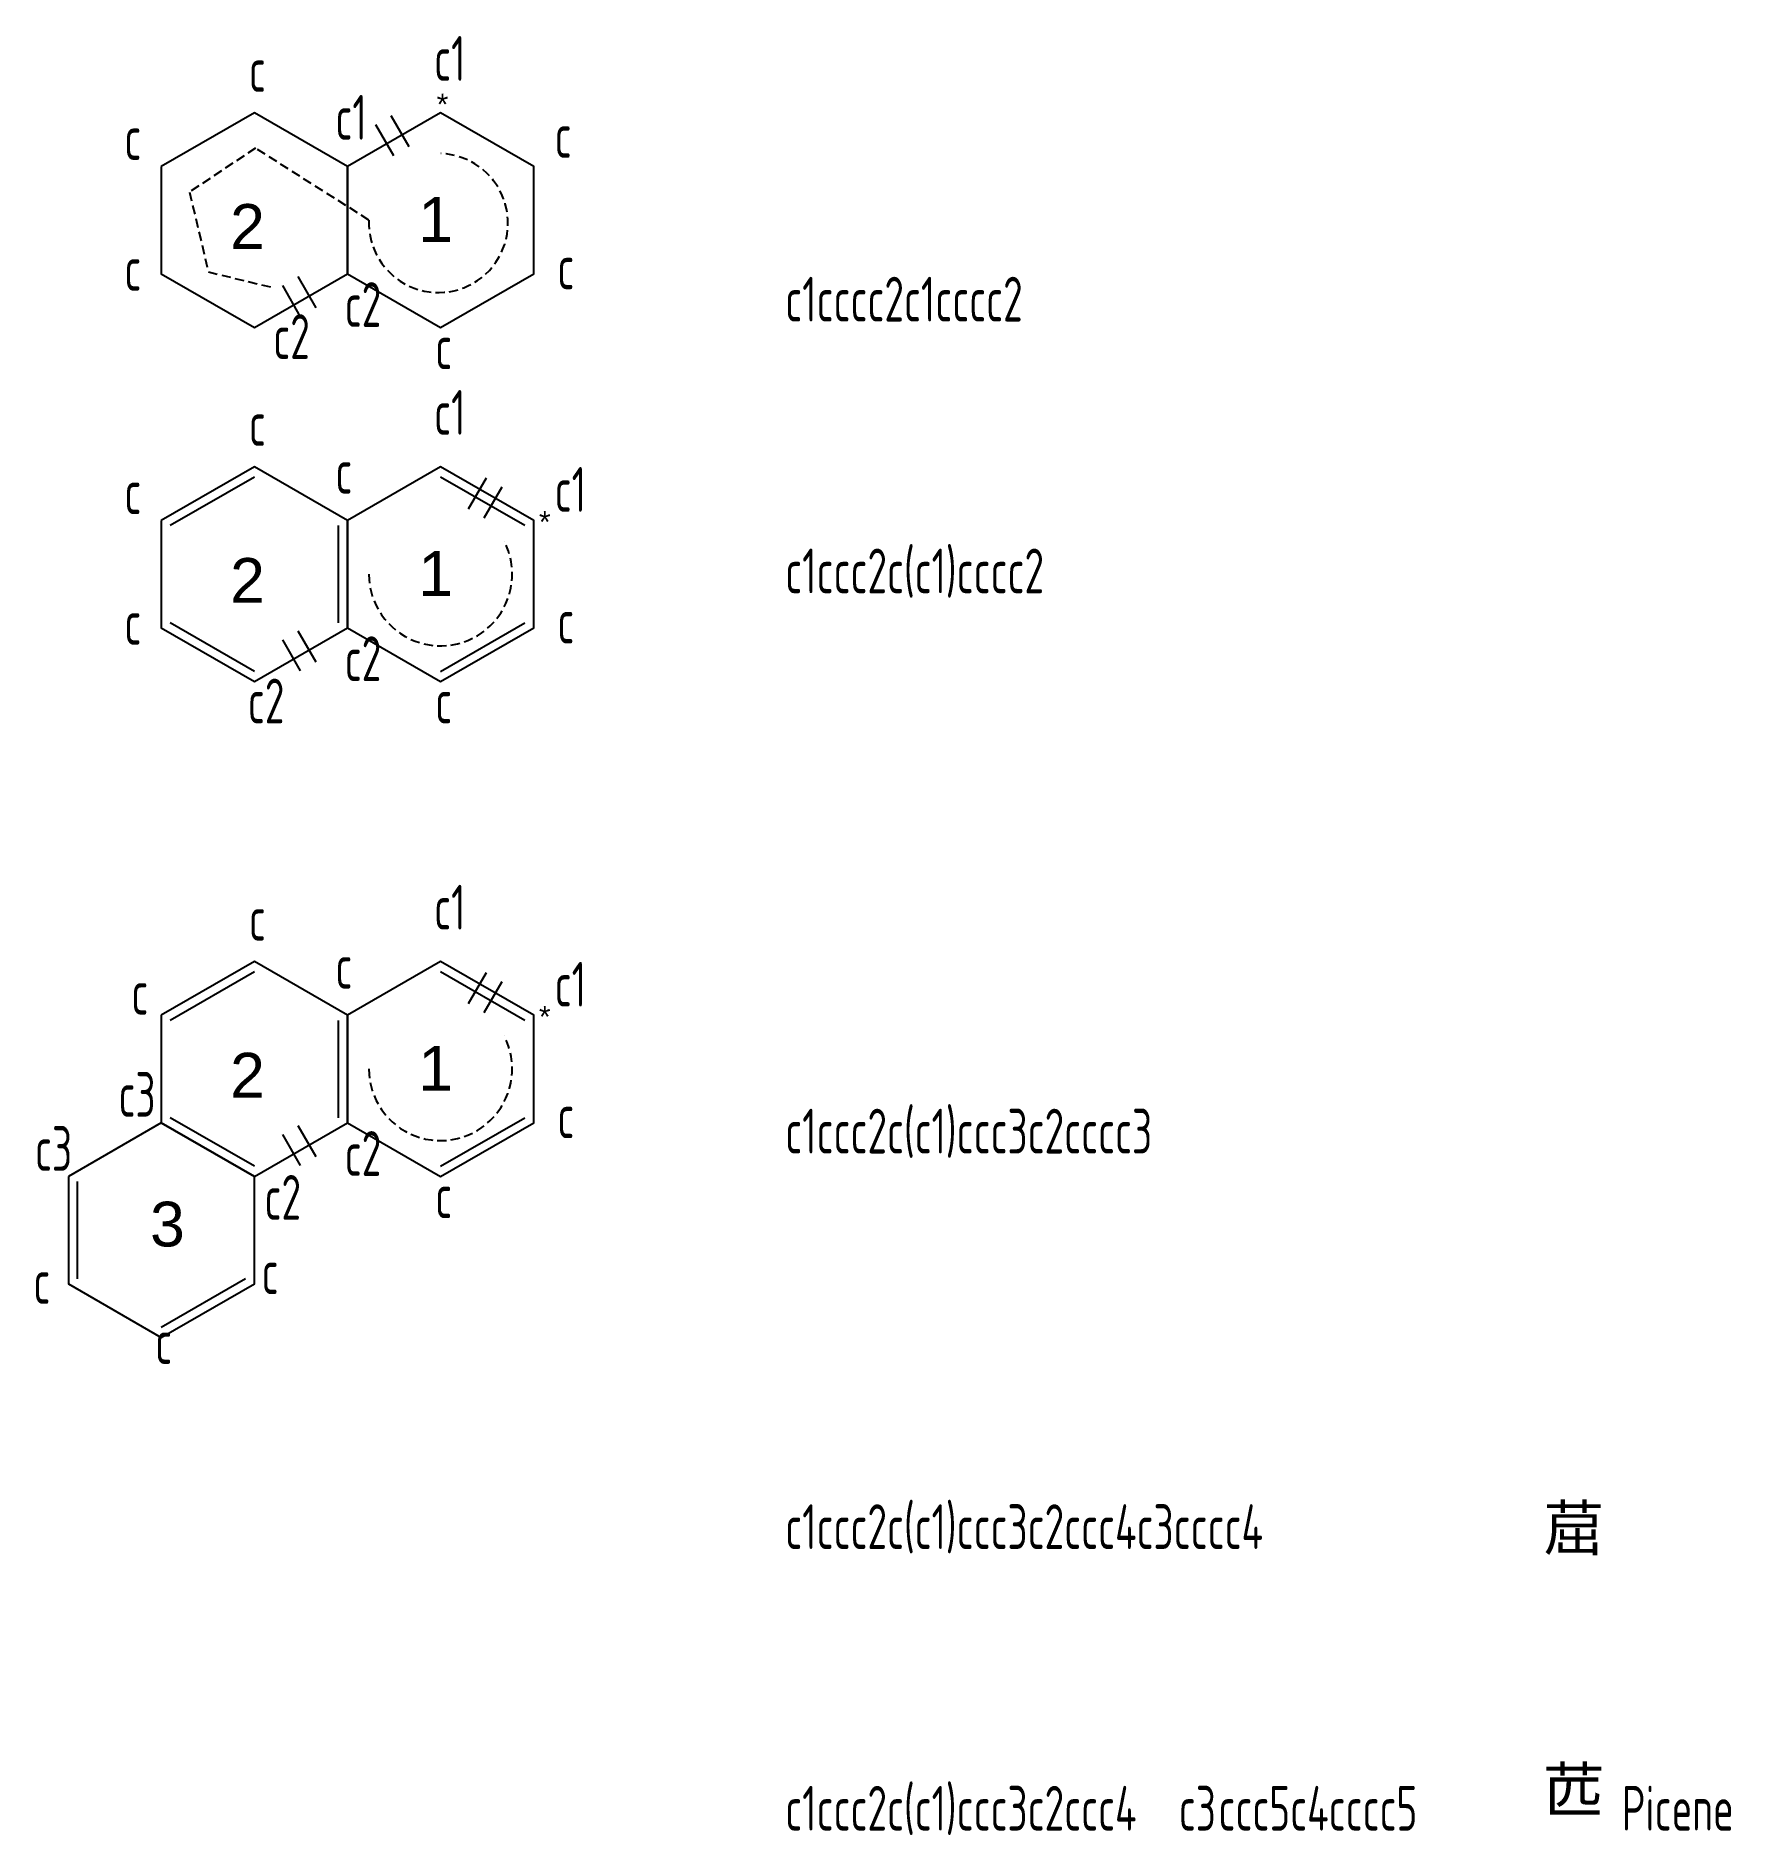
# Model space of a CAD drawing. Header units: millimetres. Extents: x 1948 to 8157, y -969 to 2597.
# Drawn here: x 3854.5 to 3949.1, y 822.6 to 923 of the extents above; entities that cross this region are included whole.
import ezdxf

# ---------------------------------------------------------------- set-up
doc = ezdxf.new("R2010")
doc.units = ezdxf.units.MM
doc.linetypes.add('ACAD_ISO07W100', pattern=[3, 0, -3])
doc.linetypes.add('DASHED2', pattern=[9.525, 6.35, -3.175])
for name, color, linetype in [('text', 7, 'ACAD_ISO07W100'), ('打断层', 30, 'Continuous'), ('解构', 10, 'DASHED2')]:
    doc.layers.add(name, color=color, linetype=linetype)
doc.styles.get("Standard").update_dxf_attribs({"font": 'arial.ttf'})
doc.styles.add('text', font='hzs.shx', dxfattribs={"width": 0.75, "bigfont": 'hztx.shx'})

msp = doc.modelspace()

# ---------------------------------------------------------------- texts
at = {"layer": 'text', "style": 'text', "width": 0.75}
for s, p in [('c1', (3876.68, 920.51)), ('c', (3866.34, 919.89)), ('c1', (3871.17, 917.22)), ('c', (3883.41, 916.21)), ('c', (3859.39, 916.09)), ('c', (3859.39, 908.79)), ('c', (3883.56, 908.87)), ('c2', (3871.69, 906.77)), ('c1cccc2c1cccc2', (3896.28, 907.07)), ('c2', (3867.7, 904.98)), ('c', (3876.74, 904.41)), ('c1', (3876.68, 900.75)), ('c', (3866.34, 900.13)), ('c', (3871.17, 897.46)), ('c1', (3883.41, 896.45)), ('c', (3859.39, 896.32)), ('c1ccc2c(c1)cccc2', (3896.28, 891.9)), ('c', (3859.39, 889.03)), ('c', (3883.56, 889.1)), ('c2', (3871.69, 887)), ('c2', (3866.28, 884.64)), ('c', (3876.74, 884.64)), ('c1', (3876.68, 873.13)), ('c', (3866.34, 872.51)), ('c', (3871.17, 869.83)), ('c1', (3883.41, 868.83)), ('c', (3859.78, 868.38)), ('c3', (3859.06, 862.68)), ('c', (3883.56, 861.48)), ('c1ccc2c(c1)ccc3c2cccc3', (3896.28, 860.63)), ('c3', (3854.4, 859.66)), ('c2', (3871.69, 859.38)), ('c2', (3867.21, 856.93)), ('c', (3876.74, 857.02)), ('c', (3854.31, 852.24)), ('c', (3867.05, 852.78)), ('c', (3861.11, 848.88)), ('c1ccc2c(c1)ccc3c2ccc4c3cccc4', (3896.28, 838.55)), ('c1ccc2c(c1)ccc3c2ccc4', (3896.28, 822.83)), ('Picene', (3942.98, 822.83))]:
    msp.add_text(s, height=2.5, dxfattribs=at).set_placement(p)
at = {"layer": 'text'}
for s, height, p in [('*', 1.2, (3876.82, 918.6)), ('1', 2.5, (3875.8, 911.52)), ('2', 2.5, (3865.29, 911.13)), ('*', 1.2, (3882.53, 895.29)), ('2', 2.5, (3865.29, 891.37)), ('1', 2.5, (3875.8, 891.76)), ('*', 1.2, (3882.53, 867.67)), ('2', 2.5, (3865.29, 863.75)), ('1', 2.5, (3875.8, 864.14)), ('3', 2.5, (3860.82, 855.44)), ('䓛', 2.5, (3938.59, 838.47)), ('苉', 2.5, (3938.59, 823.84))]:
    msp.add_text(s, height=height, dxfattribs=at).set_placement(p)
at = {"layer": 'text', "color": 1, "linetype": 'Continuous', "style": 'text', "width": 0.75}
for s, p in [('c3', (3918.25, 822.83)), ('ccc5c4cccc5', (3920.46, 822.83))]:
    msp.add_text(s, height=2.5, dxfattribs=at).set_placement(p)

# ---------------------------------------------------------------- linework, layer by layer
for points in [[(3861.45, 915.73), (3861.45, 909.73), (3866.65, 906.73), (3871.84, 909.73), (3871.84, 915.73), (3866.65, 918.73)], [(3871.84, 915.73), (3871.84, 909.73), (3877.04, 906.73), (3882.24, 909.73), (3882.24, 915.73), (3877.04, 918.73)], [(3861.45, 895.97), (3861.45, 889.97), (3866.65, 886.97), (3871.84, 889.97), (3871.84, 895.97), (3866.65, 898.97)], [(3871.84, 895.97), (3871.84, 889.97), (3877.04, 886.97), (3882.24, 889.97), (3882.24, 895.97), (3877.04, 898.97)], [(3861.45, 868.35), (3861.45, 862.35), (3866.65, 859.35), (3871.84, 862.35), (3871.84, 868.35), (3866.65, 871.35)], [(3871.84, 868.35), (3871.84, 862.35), (3877.04, 859.35), (3882.24, 862.35), (3882.24, 868.35), (3877.04, 871.35)], [(3856.26, 859.35), (3856.26, 853.35), (3861.45, 850.35), (3866.65, 853.35), (3866.65, 859.35), (3861.45, 862.35)]]:
    msp.add_lwpolyline(points, close=True)
for points in [[(3866.65, 898.39), (3861.95, 895.68)], [(3881.74, 895.68), (3877.04, 898.39)], [(3871.34, 890.26), (3871.34, 895.68)], [(3866.65, 887.54), (3861.95, 890.26)], [(3877.04, 887.54), (3881.74, 890.26)], [(3866.65, 870.77), (3861.95, 868.06)], [(3881.74, 868.06), (3877.04, 870.77)], [(3871.34, 862.63), (3871.34, 868.06)], [(3866.65, 859.92), (3861.95, 862.63)], [(3877.04, 859.92), (3881.74, 862.63)], [(3856.76, 859.06), (3856.76, 853.63)], [(3866.15, 853.63), (3861.45, 850.92)]]:
    msp.add_lwpolyline(points)
at = {"layer": '打断层'}
for p, q in [((3873.41, 918.08), (3874.41, 916.34)), ((3874.27, 918.58), (3875.27, 916.84)), ((3868.21, 909.08), (3869.21, 907.34)), ((3869.08, 909.58), (3870.08, 907.84)), ((3878.6, 896.62), (3879.6, 898.35)), ((3879.47, 896.12), (3880.47, 897.85)), ((3869.08, 889.81), (3870.08, 888.08)), ((3868.21, 889.31), (3869.21, 887.58)), ((3878.6, 869), (3879.6, 870.73)), ((3879.47, 868.5), (3880.47, 870.23)), ((3868.21, 861.69), (3869.21, 859.96)), ((3869.08, 862.19), (3870.08, 860.46))]:
    msp.add_line(p, q, dxfattribs=at)
at = {"layer": '解构', "ltscale": 0.08}
for p, q in [((3866.71, 916.75), (3863.02, 914.3)), ((3873.04, 912.73), (3866.71, 916.75)), ((3863.02, 914.3), (3864.08, 909.84)), ((3864.08, 909.84), (3867.73, 908.96))]:
    msp.add_line(p, q, dxfattribs=at)
for centre, radius, start, end in [((3876.92, 912.57), 3.88, 177.6545, 87.9486), ((3877.04, 892.97), 4, 180, 27.4939), ((3877.04, 865.35), 4, 180, 27.4939)]:
    msp.add_arc(centre, radius, start, end, dxfattribs=at)

msp.set_redraw_order([(e.dxf.handle, doc.entitydb.next_handle()) for e in msp.query("TEXT MTEXT ATTDEF DIMENSION ARC_DIMENSION")])  # texts and dimensions are drawn at this point

doc.saveas('drawing.dxf')
